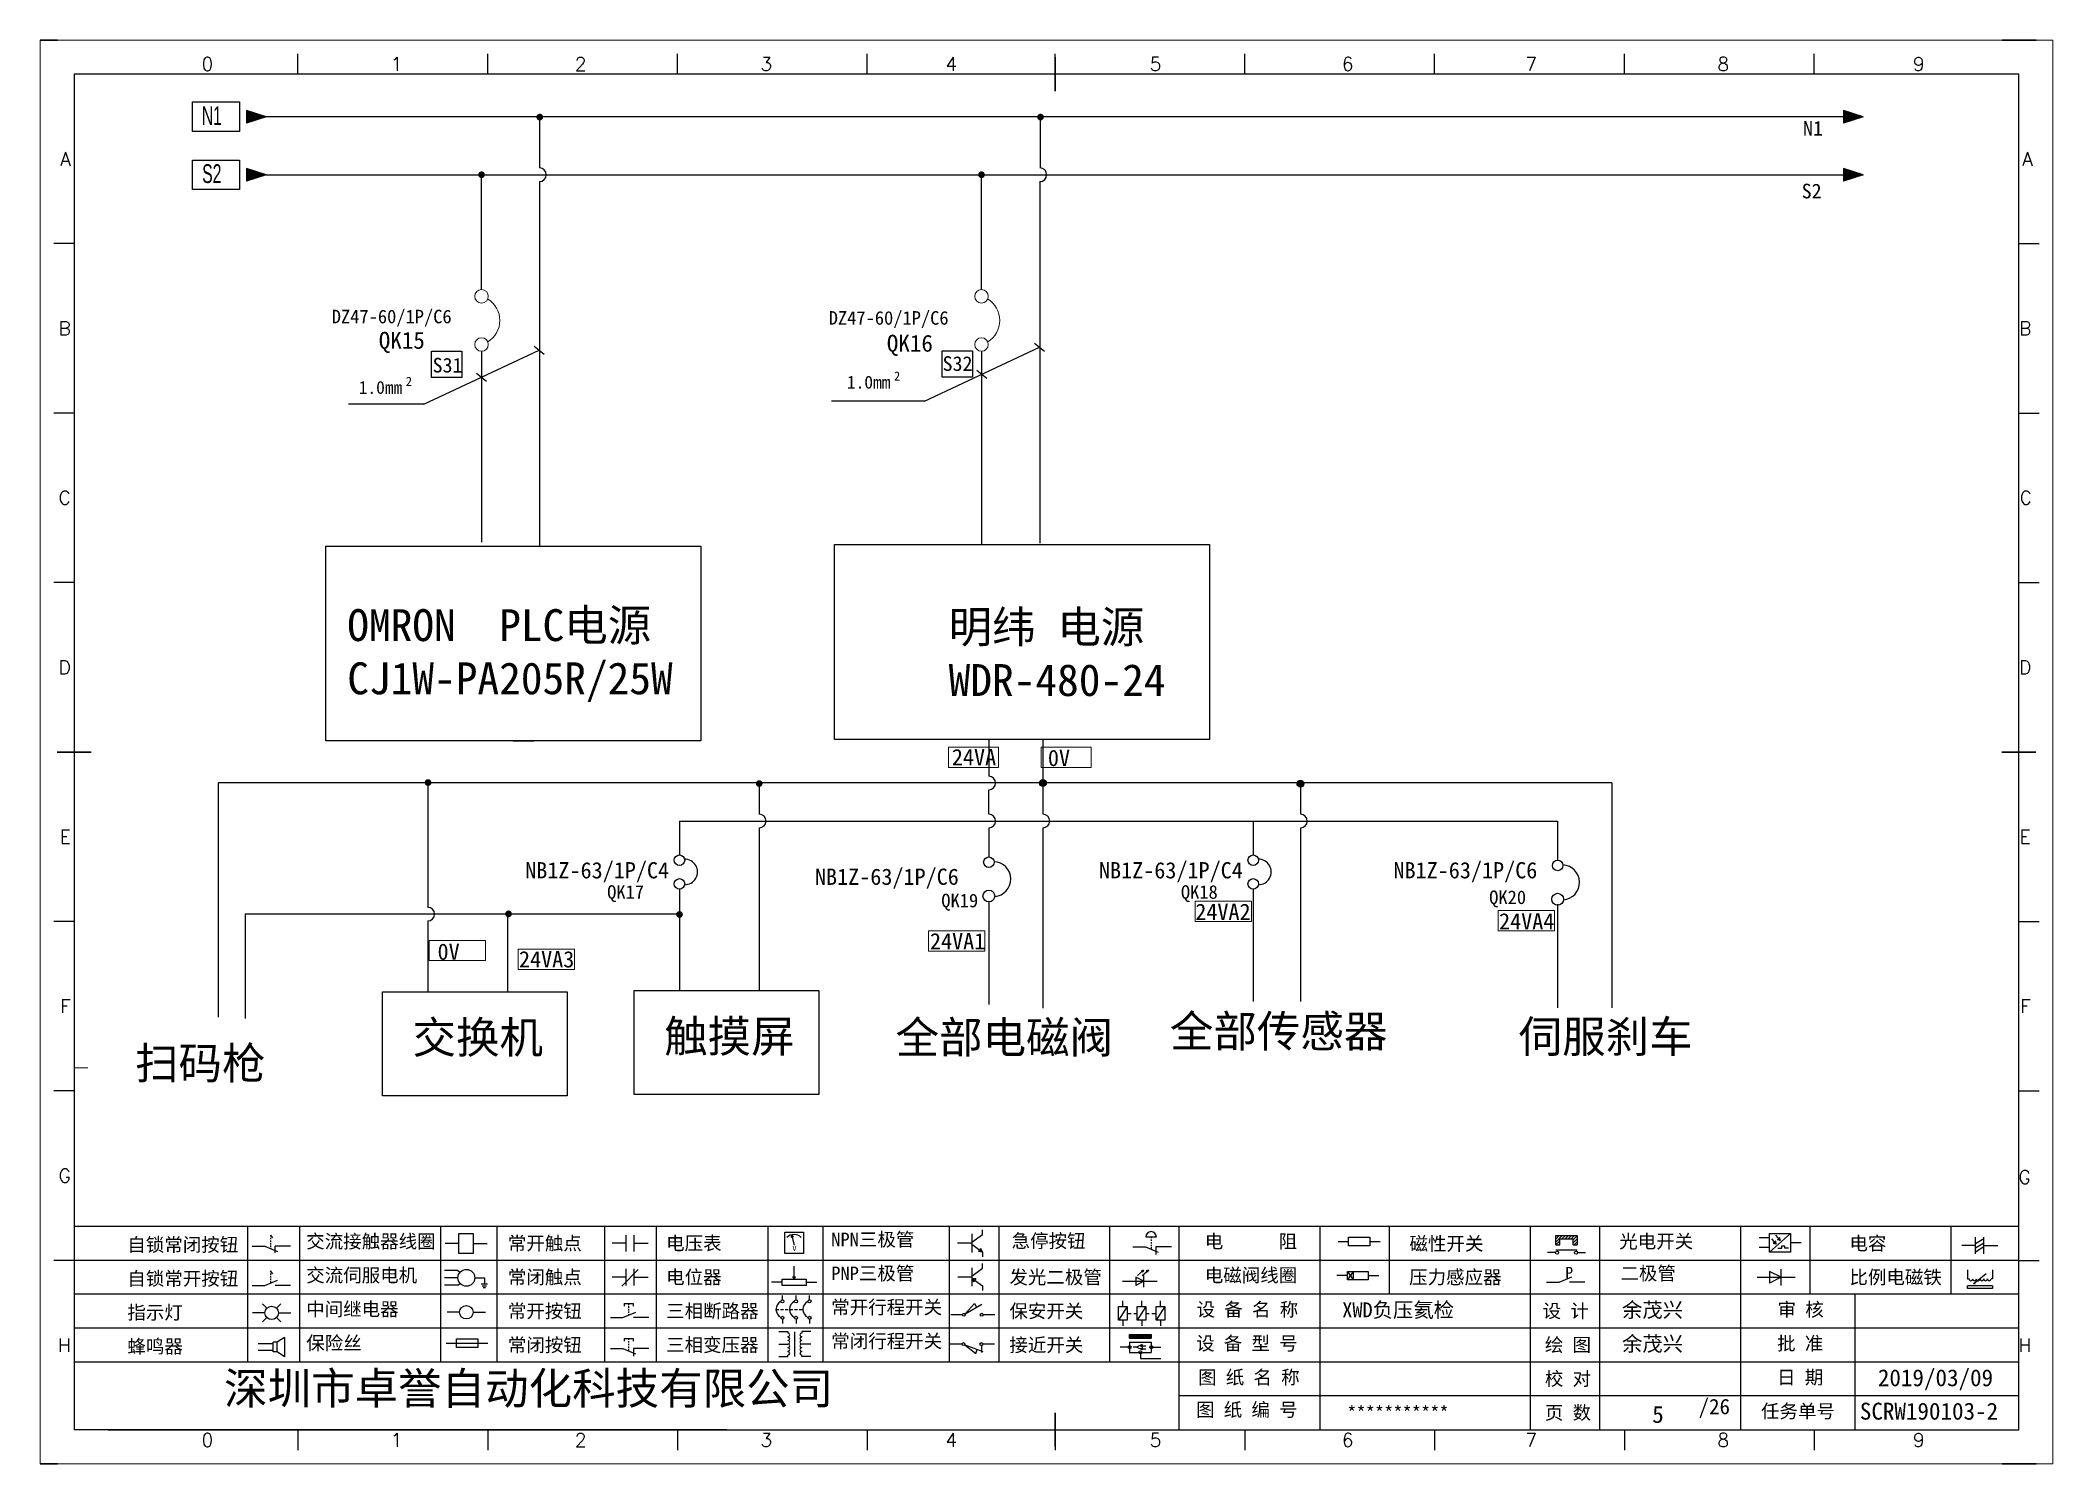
# Model space of a CAD drawing. Header units: millimetres. Extents: x -300 to 4617, y -106 to 3179.
# Drawn here: x 1580.4 to 1877.4, y 1904.7 to 2114.7 of the extents above; entities that cross this region are included whole.
import ezdxf
from ezdxf.enums import TextEntityAlignment as Align

# ---------------------------------------------------------------- set-up
doc = ezdxf.new("R2010")
doc.units = ezdxf.units.MM
for name, color, linetype in [('AE_BOR', 1, 'Continuous'), ('MISC', 2, 'Continuous'), ('主图', 7, 'Continuous')]:
    doc.layers.add(name, color=color, linetype=linetype)
doc.styles.get("Standard").update_dxf_attribs({"font": ''})
doc.styles.add('WD', font='romans.shx', dxfattribs={"width": 0.8, "bigfont": 'gbcbig.shx'})
doc.styles.add('样式 0', font='')
doc.styles.add('样式 8', font='arial.ttf', dxfattribs={"width": 0.6, "height": 2.5})
doc.styles.add('汉字', font='')
doc.styles.get('Standard').set_extended_font_data('SimSun')
doc.styles.get('样式 0').set_extended_font_data('KaiTi_GB2312')
doc.styles.get('汉字').set_extended_font_data('新宋体')

msp = doc.modelspace()

# ---------------------------------------------------------------- texts
at = {"color": 7}
for p in [(1627.364, 2062.513), (1699.41, 2063.292)]:
    msp.add_text('1.0mm', height=1.89, dxfattribs=at).set_placement(p)
at = {"color": 7, "style": '汉字'}
for s, p in [('QK17', (1666.751, 1989.025)), ('QK18', (1751.423, 1989.025)), ('QK19', (1716.064, 1987.767)), ('QK20', (1796.917, 1988.247))]:
    msp.add_text(s, height=2, dxfattribs=at).set_placement(p, align=Align.MIDDLE_CENTER)
at = {"color": 7, "char_height": 2.772, "width": 4.96666, "attachment_point": 1, "style": '样式 8'}
for s, insert in [('N1', (1604.202, 2104.953)), ('S2', (1604.265, 2096.39))]:
    msp.add_mtext(s, dxfattribs=dict(at, insert=insert))
at = {"color": 7, "lineweight": -2}
for s, insert, char_height, width, attachment_point in [('N1', (1840.512, 2102.775), 2.16, 6.57903, 1), ('S2', (1840.315, 2093.515), 2.16, 6.57903, 1), ('S31', (1638.271, 2067.822), 2.16, 6.57903, 1), ('S32', (1713.535, 2068.059), 2.16, 6.57903, 1), ('OMRON  PLC电源\\PCJ1W-PA205R/25W', (1625.677, 2030.747), 4.70644, 53.1264, 1), ('明纬 电源WDR-480-24', (1714.419, 2030.489), 4.70644, 35.88585, 1), ('{\\fSimSun|b1|i0|c134|p2;24VA}', (1714.901, 2010.115), 2.4, 4.65551, 1), ('{\\fSimSun|b1|i0|c134|p2;0V}', (1729.073, 2009.999), 2.4, 4.65551, 1), ('\\pt0;NB1Z-63/1P/C4', (1651.938, 1993.429), 2.4, 80.08641, 1), ('\\pt0;NB1Z-63/1P/C4', (1736.61, 1993.429), 2.4, 80.08641, 1), ('\\pt0;NB1Z-63/1P/C6', (1780.071, 1993.435), 2.4, 80.08641, 1), ('\\pt0;NB1Z-63/1P/C6', (1694.699, 1992.478), 2.4, 80.08641, 1), ('{\\fSimSun|b1|i0|c134|p2;24VA2}', (1750.824, 1987.3), 2.4, 4.65551, 1), ('{\\fSimSun|b1|i0|c134|p2;24VA4}', (1795.65, 1985.897), 2.4, 4.65551, 1), ('{\\fSimSun|b1|i0|c134|p2;0V}', (1638.998, 1981.416), 2.4, 4.65551, 1), ('{\\fSimSun|b1|i0|c134|p2;24VA1}', (1711.665, 1982.961), 2.4, 4.65551, 1), ('{\\fSimSun|b1|i0|c134|p2;24VA3}', (1651.014, 1980.298), 2.4, 4.65551, 1), ('交换机', (1635.308, 1969.92), 4.7064, 20.77742, 1), ('触摸屏', (1672.439, 1970.088), 4.7064, 20.77742, 1), ('全部电磁阀', (1706.594, 1969.93), 4.7064, 32.93073, 1), ('全部传感器', (1747.076, 1970.837), 4.7064, 32.93073, 1), ('伺服刹车', (1798.55, 1970.052), 4.7064, 32.93073, 1), ('扫码枪', (1594.356, 1966.131), 4.7064, 21.50678, 1), ('深圳市卓誉自动化科技有限公司', (1607.503, 1918.148), 4.70644, 96.11383, 1), ('{\\C256;***********}', (1780.727, 1912.176), 2, 31.04816, 5)]:
    msp.add_mtext(s, dxfattribs=dict(at, insert=insert, char_height=char_height, width=width, attachment_point=attachment_point))
at = {"color": 7, "attachment_point": 1}
for s, insert, char_height, width in [('2', (1634.315, 2065.037), 1.35, 2.39904), ('2', (1706.361, 2065.816), 1.35, 2.39904), ('{\\fKaiTi_GB2312|b0|i0|c134|p49;XWD负压氦检}', (1772.513, 1928.475), 2.2, 26.57668), ('余茂兴', (1813.799, 1928.475), 2.2, 15.31746), ('余茂兴', (1813.799, 1923.475), 2.2, 15.31746)]:
    msp.add_mtext(s, dxfattribs=dict(at, insert=insert, char_height=char_height, width=width))
at = {"color": 7, "char_height": 2, "attachment_point": 1, "style": '汉字'}
for s, insert in [('{\\fKaiTi_GB2312|b0|i0|c134|p49;自锁常闭按钮}', (1593.225, 1937.991)), ('{\\fKaiTi_GB2312|b0|i0|c134|p49;交流接触器线圈}', (1619.62, 1938.485)), ('{\\fKaiTi_GB2312|b0|i0|c134|p49;常开触点}', (1649.373, 1938.198)), ('{\\fKaiTi_GB2312|b0|i0|c134|p49;电压表}', (1672.733, 1938.207)), ('{\\fKaiTi_GB2312|b0|i0|c134|p49;NPN三极管}', (1697.099, 1938.769)), ('{\\fKaiTi_GB2312|b0|i0|c134|p49;急停按钮}', (1723.721, 1938.556)), ('{\\fKaiTi_GB2312|b0|i0|c134|p49;电      阻}', (1752.227, 1938.484)), ('{\\fKaiTi_GB2312|b0|i0|c134|p49;磁性开关}', (1782.438, 1938.147)), ('{\\fKaiTi_GB2312|b0|i0|c134|p49;光电开关}', (1813.389, 1938.485)), ('{\\fKaiTi_GB2312|b0|i0|c134|p49;电容}', (1847.364, 1938.197)), ('{\\fKaiTi_GB2312|b0|i0|c134|p49;交流伺服电机}', (1619.62, 1933.485)), ('{\\fKaiTi_GB2312|b0|i0|c134|p49;常闭触点}', (1649.373, 1933.198)), ('{\\fKaiTi_GB2312|b0|i0|c134|p49;电位器}', (1672.733, 1933.207)), ('{\\fKaiTi_GB2312|b0|i0|c134|p49;PNP三极管}', (1697.099, 1933.769)), ('{\\fKaiTi_GB2312|b0|i0|c134|p49;发光二极管}', (1723.388, 1933.197)), ('{\\fKaiTi_GB2312|b0|i0|c134|p49;电磁阀线圈}', (1752.227, 1933.484)), ('{\\fKaiTi_GB2312|b0|i0|c134|p49;压力感应器}', (1782.385, 1933.207)), ('{\\fKaiTi_GB2312|b0|i0|c134|p49;二极管}', (1813.57, 1933.769)), ('{\\fKaiTi_GB2312|b0|i0|c134|p49;比例电磁铁}', (1847.364, 1933.197)), ('{\\fKaiTi_GB2312|b0|i0|c134|p49;自锁常开按钮}', (1593.225, 1932.991)), ('{\\fKaiTi_GB2312|b0|i0|c134|p49;指示灯}', (1593.225, 1927.991)), ('{\\fKaiTi_GB2312|b0|i0|c134|p49;中间继电器}', (1619.62, 1928.485)), ('{\\fKaiTi_GB2312|b0|i0|c134|p49;常开按钮}', (1649.373, 1928.198)), ('{\\fKaiTi_GB2312|b0|i0|c134|p49;三相断路器}', (1672.733, 1928.207)), ('{\\fKaiTi_GB2312|b0|i0|c134|p49;常开行程开关}', (1697.099, 1928.769)), ('{\\fKaiTi_GB2312|b0|i0|c134|p49;保安开关}', (1723.388, 1928.197)), ('{\\fKaiTi_GB2312|b0|i0|c134|p0;设 备 名 称}', (1751.02, 1928.432)), ('{\\fKaiTi_GB2312|b0|i0|c134|p0;设 计}', (1802.087, 1928.216)), ('{\\fKaiTi_GB2312|b0|i0|c134|p0;审 核}', (1836.755, 1928.426)), ('{\\fKaiTi_GB2312|b0|i0|c134|p49;蜂鸣器}', (1593.225, 1922.991)), ('{\\fKaiTi_GB2312|b0|i0|c134|p49;保险丝}', (1619.62, 1923.485)), ('{\\fKaiTi_GB2312|b0|i0|c134|p49;常闭按钮}', (1649.373, 1923.198)), ('{\\fKaiTi_GB2312|b0|i0|c134|p49;三相变压器}', (1672.733, 1923.207)), ('{\\fKaiTi_GB2312|b0|i0|c134|p49;常闭行程开关}', (1697.099, 1923.769)), ('{\\fKaiTi_GB2312|b0|i0|c134|p49;接近开关}', (1723.388, 1923.197)), ('{\\fKaiTi_GB2312|b0|i0|c134|p0;设 备 型 号}', (1750.946, 1923.432)), ('{\\fKaiTi_GB2312|b0|i0|c134|p0;绘 图}', (1802.416, 1923.216)), ('{\\fKaiTi_GB2312|b0|i0|c134|p0;批 准}', (1836.685, 1923.426)), ('{\\fKaiTi_GB2312|b0|i0|c134|p0;图 纸 名 称}', (1751.23, 1918.432)), ('{\\fKaiTi_GB2312|b0|i0|c134|p0;日 期}', (1836.685, 1918.426)), ('{\\fKaiTi_GB2312|b0|i0|c134|p0;校 对}', (1802.416, 1918.216)), ('{\\fKaiTi_GB2312|b0|i0|c134|p0;图 纸 编 号}', (1750.931, 1913.649)), ('{\\fKaiTi_GB2312|b0|i0|c134|p0;页 数}', (1802.416, 1913.216)), ('{\\fKaiTi_GB2312|b0|i0|c134|p0;任务单号}', (1834.309, 1913.426))]:
    msp.add_mtext(s, dxfattribs=dict(at, insert=insert))
at = {"char_height": 2.5, "attachment_point": 1}
for s, width, insert in [('2019/03/09', 15.27785, (1851.557, 1918.609)), ('5', 4.1409, (1818.255, 1913.206)), ('SCRW190103-2', 17.94616, (1848.896, 1913.681))]:
    msp.add_mtext_dynamic_manual_height_columns(s, width=width, gutter_width=12.5, heights=[0], dxfattribs=dict(at, insert=insert))
at = {"color": 7, "linetype": 'ByBlock', "lineweight": -2, "insert": (1823.746, 1912.837), "char_height": 4.26888, "width": 20.81025, "attachment_point": 5}
msp.add_mtext('  {\\H0.53119x; /26}', dxfattribs=at)
at = {"layer": 'AE_BOR', "color": 7, "style": 'WD'}
for s, p in [('0', (1605.036, 2110.176)), ('1', (1632.962, 2110.176)), ('2', (1660.111, 2110.176)), ('3', (1687.511, 2110.176)), ('4', (1714.812, 2110.176)), ('5', (1744.961, 2110.176)), ('6', (1773.306, 2110.176)), ('7', (1800.404, 2110.176)), ('8', (1828.734, 2110.176)), ('9', (1857.598, 2110.176)), ('0', (1605.036, 1907.176)), ('1', (1632.962, 1907.176)), ('2', (1660.111, 1907.176)), ('3', (1687.511, 1907.176)), ('4', (1714.812, 1907.176)), ('5', (1744.961, 1907.176)), ('6', (1773.306, 1907.176)), ('7', (1800.404, 1907.176)), ('8', (1828.734, 1907.176)), ('9', (1857.598, 1907.176))]:
    msp.add_text(s, height=2, dxfattribs=at).set_placement(p, align=Align.CENTER)
for s, p in [('A', (1584.869, 2097.176)), ('A', (1874.393, 2097.176)), ('B', (1584.869, 2072.176)), ('B', (1874.203, 2072.176)), ('C', (1584.869, 2047.176)), ('C', (1874.298, 2047.176)), ('D', (1584.869, 2022.176)), ('D', (1874.203, 2022.176)), ('E', (1584.869, 1997.176)), ('E', (1874.108, 1997.176)), ('F', (1584.869, 1972.176)), ('F', (1874.108, 1972.176)), ('F', (1874.108, 1972.176)), ('G', (1584.869, 1947.176)), ('G', (1874.108, 1946.957)), ('H', (1584.869, 1922.176)), ('H', (1874.203, 1922.176))]:
    msp.add_text(s, height=2, dxfattribs=at).set_placement(p, align=Align.MIDDLE_RIGHT)
at = {"layer": 'MISC', "color": 7, "width": 5.01683, "attachment_point": 1, "style": '样式 0'}
for s, insert, char_height in [('{\\fSimSun|b0|i0|c134|p2;DZ47-60/1P/C6}', (1623.39, 2074.92), 2), ('{\\fSimSun|b0|i0|c134|p2;DZ47-60/1P/C6}', (1696.729, 2074.718), 2), ('{\\fSimSun|b0|i0|c134|p2;QK15}', (1630.322, 2071.661), 2.5), ('{\\fSimSun|b0|i0|c134|p2;QK16}', (1705.299, 2071.231), 2.5)]:
    msp.add_mtext(s, dxfattribs=dict(at, insert=insert, char_height=char_height))

# ---------------------------------------------------------------- blocks, each defined once
blk = doc.blocks.new('磁性开关')
at = {"linetype": 'ByBlock'}
h = blk.add_hatch(dxfattribs=at)
h.set_pattern_fill('ANSI31', color=256, scale=0.1, style=0)
h.paths.add_polyline_path([(-1910.88, -776.69), (-1910.88, -775.29), (-1907.69, -775.29), (-1907.69, -776.69), (-1908.31, -776.69), (-1908.31, -775.79), (-1910.25, -775.79), (-1910.25, -776.69)])
for p, q in [((-1910.91, -777.81), (-1912.09, -777.81)), ((-1910.88, -776.69), (-1910.88, -775.29)), ((-1910.88, -775.29), (-1907.69, -775.29)), ((-1910.88, -776.69), (-1910.25, -776.69)), ((-1910.88, -777.39), (-1907.69, -777.39)), ((-1910.25, -776.69), (-1910.25, -775.79)), ((-1910.25, -775.79), (-1908.31, -775.79)), ((-1908.31, -776.69), (-1908.31, -775.79)), ((-1908.31, -776.69), (-1907.69, -776.69)), ((-1907.69, -775.29), (-1907.69, -776.69)), ((-1907.66, -777.81), (-1906.48, -777.81))]:
    blk.add_line(p, q, dxfattribs=at)
for centre in [(-1910.68, -777.81), (-1907.88, -777.81)]:
    blk.add_circle(centre, 0.225, dxfattribs=at)
blk = doc.blocks.new('*U4')
at = {"linetype": 'ByBlock'}
for p, q in [((-1909.23, -780.45), (-1909.23, -780.67)), ((-1909.23, -780.45), (-1908.92, -780.84)), ((-1909.23, -780.84), (-1909.23, -781.05)), ((-1911.92, -782.07), (-1910.06, -782.07)), ((-1910.06, -782.07), (-1908.18, -782.88)), ((-1909.23, -781.23), (-1909.23, -781.44)), ((-1909.23, -781.61), (-1909.23, -781.83)), ((-1909.23, -782), (-1909.23, -782.21)), ((-1909.23, -782.38), (-1909.23, -782.43)), ((-1908.52, -783.07), (-1908.52, -782.07)), ((-1906.25, -782.07), (-1908.52, -782.07))]:
    blk.add_line(p, q, dxfattribs=at)
blk = doc.blocks.new('*U6')
at = {"linetype": 'ByBlock'}
for p, q in [((-1911.92, -792.89), (-1910.06, -792.89)), ((-1910.06, -792.89), (-1908.18, -792.08)), ((-1908.88, -791.17), (-1909.23, -790.71)), ((-1909.23, -790.71), (-1909.23, -790.92)), ((-1909.23, -791.09), (-1909.23, -791.31)), ((-1909.23, -791.48), (-1909.23, -791.69)), ((-1909.23, -791.86), (-1909.23, -792.08)), ((-1909.23, -792.25), (-1909.23, -792.47)), ((-1906.25, -792.89), (-1908.52, -792.89))]:
    blk.add_line(p, q, dxfattribs=at)
blk = doc.blocks.new('蜂鸣器')
at = {"linetype": 'ByBlock'}
for p, q in [((-1907.17, -795.53), (-1908.25, -796.26)), ((-1907.17, -795.53), (-1907.17, -798.41)), ((-1908.8, -796.48), (-1911.01, -796.48)), ((-1908.8, -797.46), (-1911.01, -797.46)), ((-1908.25, -796.26), (-1908.8, -796.26)), ((-1908.8, -797.68), (-1908.8, -796.26)), ((-1908.25, -797.68), (-1908.8, -797.68)), ((-1908.25, -797.68), (-1908.25, -796.26)), ((-1907.17, -798.41), (-1908.25, -797.68))]:
    blk.add_line(p, q, dxfattribs=at)
blk = doc.blocks.new('指示灯')
at = {"linetype": 'ByBlock'}
for p, q in [((-1854.25, -776.92), (-1856.06, -776.92)), ((-1854.62, -775.59), (-1853.97, -776.23)), ((-1854.62, -778.25), (-1853.97, -777.61)), ((-1851.9, -775.59), (-1852.54, -776.23)), ((-1851.9, -778.25), (-1852.54, -777.61)), ((-1852.26, -776.92), (-1850.45, -776.92))]:
    blk.add_line(p, q, dxfattribs=at)
blk.add_circle((-1853.26, -776.92), 0.992, dxfattribs=at)
blk = doc.blocks.new('光电开关')
at = {"linetype": 'ByBlock'}
h = blk.add_hatch(dxfattribs=at)
h.set_pattern_fill('ANSI31', color=256, scale=0.01, style=0)
h.set_pattern_definition([(45, (0.172267, 0), (-0.0224506403, 0.0224506403), [])])
h.paths.add_polyline_path([(-1882.44, -776.34), (-1882.5, -775.91), (-1882.68, -776.07)])
h.paths.add_polyline_path([(-1882.86, -776.23), (-1882.44, -776.34), (-1882.68, -776.07)])
h.paths.add_polyline_path([(-1883.05, -776.88), (-1883.11, -776.45), (-1883.29, -776.61)])
h.paths.add_polyline_path([(-1883.47, -776.77), (-1883.05, -776.88), (-1883.29, -776.61)])
for p, q in [((-1884.01, -775.96), (-1885.56, -775.96)), ((-1884.01, -777.39), (-1885.56, -777.39)), ((-1880.91, -775.3), (-1884.01, -778.05)), ((-1883.75, -776.09), (-1883.05, -776.88)), ((-1883.11, -776.45), (-1883.47, -776.77)), ((-1883.05, -776.88), (-1883.47, -776.77)), ((-1883.14, -775.55), (-1882.44, -776.34)), ((-1883.05, -776.88), (-1883.11, -776.45)), ((-1882.5, -775.91), (-1882.86, -776.23)), ((-1882.44, -776.34), (-1882.86, -776.23)), ((-1882.78, -777.47), (-1882.23, -777.47)), ((-1882.44, -776.34), (-1882.5, -775.91)), ((-1882.23, -777.47), (-1882.23, -777.14)), ((-1882.23, -777.14), (-1881.78, -777.14)), ((-1881.78, -777.47), (-1881.78, -777.14)), ((-1881.23, -777.47), (-1881.78, -777.47)), ((-1879.37, -776.67), (-1880.91, -776.67))]:
    blk.add_line(p, q, dxfattribs=at)
blk.add_lwpolyline([(-1884.01, -775.3), (-1880.91, -775.3), (-1880.91, -778.05), (-1884.01, -778.05)], close=True, dxfattribs=at)
blk = doc.blocks.new('交流接触器线圈')
at = {"linetype": 'ByBlock'}
for p, q in [((-1880.82, -781.77), (-1882.87, -781.77)), ((-1878.72, -781.77), (-1876.67, -781.77))]:
    blk.add_line(p, q, dxfattribs=at)
blk.add_lwpolyline([(-1880.82, -780.28), (-1878.72, -780.28), (-1878.72, -783.26), (-1880.82, -783.26)], close=True, dxfattribs=at)
blk = doc.blocks.new('交流伺服电机')
at = {"linetype": 'ByBlock'}
for p, q in [((-1880.97, -785.75), (-1882.94, -785.75)), ((-1880.97, -786.85), (-1882.94, -786.85)), ((-1880.97, -785.75), (-1880.65, -786.03)), ((-1878.49, -786.85), (-1877.07, -786.85)), ((-1877.07, -786.85), (-1877.07, -787.72)), ((-1880.97, -787.94), (-1882.94, -787.94)), ((-1880.97, -787.94), (-1880.65, -787.67)), ((-1877.54, -787.72), (-1876.59, -787.72)), ((-1877.38, -788.01), (-1876.75, -788.01)), ((-1877.23, -788.29), (-1876.9, -788.29))]:
    blk.add_line(p, q, dxfattribs=at)
blk.add_circle((-1879.73, -786.85), 1.24, dxfattribs=at)
blk = doc.blocks.new('中间继电器')
at = {"linetype": 'ByBlock'}
for p, q in [((-1880.72, -791.92), (-1882.54, -791.92)), ((-1878.74, -791.92), (-1876.92, -791.92))]:
    blk.add_line(p, q, dxfattribs=at)
blk.add_circle((-1879.73, -791.92), 0.992, dxfattribs=at)
blk = doc.blocks.new('保险丝')
at = {"linetype": 'ByBlock'}
blk.add_line((-1882.72, -796.49), (-1876.55, -796.49), dxfattribs=at)
blk.add_lwpolyline([(-1881.2, -795.86), (-1878.06, -795.86), (-1878.06, -797.12), (-1881.2, -797.12)], close=True, dxfattribs=at)
blk = doc.blocks.new('常开按钮')
at = {"linetype": 'ByBlock'}
for p, q in [((-1910.06, -787.73), (-1908.18, -786.93)), ((-1909.9, -785.68), (-1908.56, -785.68)), ((-1909.9, -785.68), (-1909.9, -786.07)), ((-1909.23, -785.68), (-1909.23, -785.89)), ((-1909.23, -786.06), (-1909.23, -786.28)), ((-1909.23, -786.45), (-1909.23, -786.67)), ((-1909.23, -786.84), (-1909.23, -787.05)), ((-1908.56, -785.68), (-1908.56, -786.07)), ((-1911.92, -787.73), (-1910.06, -787.73)), ((-1909.23, -787.22), (-1909.23, -787.38)), ((-1906.25, -787.73), (-1908.52, -787.73))]:
    blk.add_line(p, q, dxfattribs=at)
blk = doc.blocks.new('常开触点')
at = {"linetype": 'ByBlock'}
for p, q in [((-1853.82, -782.99), (-1853.82, -780.56)), ((-1852.6, -782.99), (-1852.6, -780.56)), ((-1853.82, -781.77), (-1855.88, -781.77)), ((-1852.6, -781.77), (-1850.55, -781.77))]:
    blk.add_line(p, q, dxfattribs=at)
blk = doc.blocks.new('常闭触点')
at = {"linetype": 'ByBlock'}
for p, q in [((-1853.82, -786.77), (-1855.88, -786.77)), ((-1852.01, -785.66), (-1854.43, -788.1)), ((-1853.82, -787.99), (-1853.82, -785.56)), ((-1852.6, -787.99), (-1852.6, -785.56)), ((-1852.6, -786.77), (-1850.55, -786.77))]:
    blk.add_line(p, q, dxfattribs=at)
blk = doc.blocks.new('常闭按钮')
at = {"linetype": 'ByBlock'}
for p, q in [((-1856.13, -792.28), (-1854.28, -792.28)), ((-1854.28, -792.28), (-1852.4, -793.09)), ((-1854.11, -790.83), (-1852.77, -790.83)), ((-1854.11, -790.83), (-1854.11, -791.22)), ((-1853.44, -790.83), (-1853.44, -791.04)), ((-1853.44, -791.21), (-1853.44, -791.43)), ((-1853.44, -791.6), (-1853.44, -791.82)), ((-1853.44, -791.99), (-1853.44, -792.2)), ((-1853.44, -792.37), (-1853.44, -792.53)), ((-1852.77, -790.83), (-1852.77, -791.22)), ((-1850.47, -792.28), (-1852.73, -792.28)), ((-1852.73, -792.28), (-1852.73, -793.43))]:
    blk.add_line(p, q, dxfattribs=at)
blk = doc.blocks.new('电磁阀线圈')
at = {"linetype": 'ByBlock'}
for p, q in [((-1854.61, -795.92), (-1853.75, -797.16)), ((-1853.75, -795.92), (-1854.61, -797.16)), ((-1853.75, -795.92), (-1853.75, -797.16)), ((-1854.61, -796.54), (-1856.17, -796.54)), ((-1851.53, -796.54), (-1849.97, -796.54))]:
    blk.add_line(p, q, dxfattribs=at)
blk.add_lwpolyline([(-1854.61, -795.92), (-1851.53, -795.92), (-1851.53, -797.16), (-1854.61, -797.16)], close=True, dxfattribs=at)
blk = doc.blocks.new('电压表')
at = {"linetype": 'ByBlock'}
for p, q in [((-1814.84, -780.75), (-1814.91, -781.13)), ((-1814.6, -781.05), (-1814.91, -781.13)), ((-1814.84, -780.75), (-1814.46, -782.26)), ((-1814.84, -780.75), (-1814.6, -781.05))]:
    blk.add_line(p, q, dxfattribs=at)
blk.add_lwpolyline([(-1815.84, -780.34), (-1813.07, -780.34), (-1813.07, -783.49), (-1815.84, -783.49)], close=True, dxfattribs=at)
blk.add_arc((-1814.46, -782.26), 1.56, 46.8313, 133.1687, dxfattribs=at)
at = {"linetype": 'ByBlock', "insert": (-1814.7, -782.39), "char_height": 0.75, "width": 0.6768, "attachment_point": 1}
blk.add_mtext('V', dxfattribs=at)
blk = doc.blocks.new('电位器')
at = {"linetype": 'ByBlock'}
for p, q in [((-1814.45, -787.3), (-1814.62, -786.96)), ((-1814.62, -786.96), (-1814.27, -786.96)), ((-1814.45, -787.3), (-1814.45, -785.39)), ((-1814.45, -787.3), (-1814.27, -786.96)), ((-1816.21, -787.75), (-1817.79, -787.75)), ((-1812.68, -787.75), (-1811.1, -787.75))]:
    blk.add_line(p, q, dxfattribs=at)
blk.add_lwpolyline([(-1816.21, -787.3), (-1812.68, -787.3), (-1812.68, -788.2), (-1816.21, -788.2)], close=True, dxfattribs=at)
blk = doc.blocks.new('三相断路器')
at = {"linetype": 'ByBlock'}
for p, q in [((-1816.17, -790.33), (-1816.17, -789.7)), ((-1814.17, -790.33), (-1814.17, -789.7)), ((-1812.18, -790.33), (-1812.18, -789.7)), ((-1817.14, -791.74), (-1816.72, -791.74)), ((-1816.45, -791.74), (-1816.03, -791.74)), ((-1815.76, -791.74), (-1815.34, -791.74)), ((-1815.07, -791.74), (-1814.65, -791.74)), ((-1814.38, -791.74), (-1813.96, -791.74)), ((-1813.69, -791.74), (-1813.27, -791.74)), ((-1816.17, -793.19), (-1816.17, -793.83)), ((-1814.17, -793.19), (-1814.17, -793.83)), ((-1812.18, -793.19), (-1812.18, -793.83))]:
    blk.add_line(p, q, dxfattribs=at)
for centre in [(-1816.17, -790.55), (-1816.17, -792.98), (-1814.17, -790.55), (-1814.17, -792.98), (-1812.18, -790.55), (-1812.18, -792.98)]:
    blk.add_circle(centre, 0.219, dxfattribs=at)
for centre in [(-1815.81, -791.74), (-1813.82, -791.74), (-1811.83, -791.74)]:
    blk.add_arc(centre, 1.32, 115.5791, 244.4209, dxfattribs=at)
blk = doc.blocks.new('三相变压器')
at = {"linetype": 'ByBlock'}
for p, q in [((-1816.69, -795.03), (-1815.37, -795.03)), ((-1815.37, -795.03), (-1815.37, -795.24)), ((-1814.34, -798.7), (-1814.34, -795.04)), ((-1812, -795.03), (-1813.32, -795.03)), ((-1813.32, -795.03), (-1813.32, -795.24)), ((-1816.69, -796.87), (-1815.37, -796.87)), ((-1816.69, -798.71), (-1815.37, -798.71)), ((-1815.37, -798.71), (-1815.37, -798.5)), ((-1812, -796.87), (-1813.32, -796.87)), ((-1813.32, -798.71), (-1813.32, -798.5)), ((-1812, -798.71), (-1813.32, -798.71))]:
    blk.add_line(p, q, dxfattribs=at)
for centre, start, end in [((-1815.37, -795.51), 270, 90), ((-1815.37, -796.06), 270, 90), ((-1813.32, -795.51), 90, 270), ((-1813.32, -796.06), 90, 270), ((-1815.37, -796.6), 270, 90), ((-1815.37, -797.14), 270, 90), ((-1815.37, -797.68), 270, 90), ((-1815.37, -798.23), 270, 90), ((-1813.32, -796.6), 90, 270), ((-1813.32, -797.14), 90, 270), ((-1813.32, -797.68), 90, 270), ((-1813.32, -798.23), 90, 270)]:
    blk.add_arc(centre, 0.271, start, end, dxfattribs=at)
blk = doc.blocks.new('压力感应器')
at = {"linetype": 'ByBlock'}
for p, q in [((-1817.44, -777.73), (-1815.59, -777.73)), ((-1815.59, -777.73), (-1813.71, -776.93)), ((-1811.78, -777.73), (-1814.05, -777.73))]:
    blk.add_line(p, q, dxfattribs=at)
at = {"linetype": 'ByBlock', "insert": (-1814.65, -775.48), "char_height": 1.68, "width": 1.2242, "attachment_point": 1}
blk.add_mtext('{\\fNSimSun|b0|i0|c134|p49;P}', dxfattribs=at)
blk = doc.blocks.new('二极管')
at = {"linetype": 'ByBlock'}
for p, q in [((-1787.52, -776.77), (-1781.92, -776.77)), ((-1783.97, -776.77), (-1785.69, -775.9)), ((-1785.69, -775.9), (-1785.69, -777.65)), ((-1783.97, -776.77), (-1785.69, -777.65)), ((-1783.97, -777.99), (-1783.97, -775.56))]:
    blk.add_line(p, q, dxfattribs=at)
blk = doc.blocks.new('NPN三极管')
at = {"linetype": 'ByBlock'}
for p, q in [((-1785.73, -780.61), (-1785.73, -783.32)), ((-1785.73, -781.82), (-1784.15, -780.66)), ((-1784.15, -780.66), (-1784.15, -779.98)), ((-1785.73, -781.97), (-1787.81, -781.97)), ((-1785.73, -782.11), (-1784.15, -783.27)), ((-1784.41, -782.73), (-1784.74, -783.18)), ((-1784.15, -783.27), (-1784.74, -783.18)), ((-1784.15, -783.27), (-1784.41, -782.73)), ((-1784.15, -783.27), (-1784.15, -783.96))]:
    blk.add_line(p, q, dxfattribs=at)
blk = doc.blocks.new('PNP三极管')
at = {"linetype": 'ByBlock'}
for p, q in [((-1784.9, -786.74), (-1786.98, -786.74)), ((-1784.9, -785.38), (-1784.9, -788.09)), ((-1784.9, -786.59), (-1783.32, -785.43)), ((-1784.9, -786.88), (-1783.32, -788.04)), ((-1784.9, -786.88), (-1784.31, -786.97)), ((-1784.9, -786.88), (-1784.64, -787.42)), ((-1784.31, -786.97), (-1784.64, -787.42)), ((-1783.32, -785.43), (-1783.32, -784.75)), ((-1783.32, -788.04), (-1783.32, -788.73))]:
    blk.add_line(p, q, dxfattribs=at)
blk = doc.blocks.new('常开行程开关')
at = {"linetype": 'ByBlock'}
for p, q in [((-1786.29, -792.3), (-1788.01, -792.3)), ((-1785.89, -792.17), (-1784.52, -790.62)), ((-1785.89, -792.17), (-1783.43, -790.72)), ((-1784.52, -790.62), (-1784.19, -791.17)), ((-1781.48, -792.3), (-1783.21, -792.3))]:
    blk.add_line(p, q, dxfattribs=at)
for centre in [(-1786.07, -792.3), (-1783.42, -792.3)]:
    blk.add_circle(centre, 0.219, dxfattribs=at)
blk = doc.blocks.new('常闭行程开关')
at = {"linetype": 'ByBlock'}
for p, q in [((-1786.34, -796.62), (-1788.07, -796.62)), ((-1785.93, -796.72), (-1783.25, -797.7)), ((-1785.93, -796.72), (-1784.3, -798)), ((-1784.3, -798), (-1784.08, -797.4)), ((-1783.48, -796.84), (-1783.48, -797.85)), ((-1781.54, -796.62), (-1783.26, -796.62))]:
    blk.add_line(p, q, dxfattribs=at)
for centre in [(-1786.12, -796.62), (-1783.48, -796.62)]:
    blk.add_circle(centre, 0.219, dxfattribs=at)
blk = doc.blocks.new('电容')
at = {"linetype": 'ByBlock'}
for p, q in [((-1756.08, -782.99), (-1756.08, -780.56)), ((-1754.86, -780.79), (-1756.08, -781.55)), ((-1754.86, -782.99), (-1754.86, -780.56)), ((-1756.08, -781.77), (-1758.13, -781.77)), ((-1754.86, -781.44), (-1756.08, -782.2)), ((-1754.86, -781.99), (-1756.08, -782.75)), ((-1754.86, -781.77), (-1752.81, -781.77))]:
    blk.add_line(p, q, dxfattribs=at)
blk = doc.blocks.new('发光二极管')
at = {"linetype": 'ByBlock'}
for p, q in [((-1758.01, -786.77), (-1752.89, -786.77)), ((-1754.84, -786.77), (-1756.04, -786.16)), ((-1756.04, -786.16), (-1756.04, -787.39)), ((-1754.84, -786.77), (-1756.04, -787.39)), ((-1755.78, -785.92), (-1754.89, -785.14)), ((-1754.89, -785.14), (-1755.2, -785.22)), ((-1755.2, -785.22), (-1755.01, -785.43)), ((-1755.08, -785.92), (-1754.18, -785.14)), ((-1754.89, -785.14), (-1755.01, -785.43)), ((-1754.84, -787.63), (-1754.84, -785.92)), ((-1754.18, -785.14), (-1754.49, -785.22)), ((-1754.49, -785.22), (-1754.31, -785.43)), ((-1754.18, -785.14), (-1754.31, -785.43))]:
    blk.add_line(p, q, dxfattribs=at)
blk = doc.blocks.new('比例电磁阀')
at = {"linetype": 'ByBlock'}
for p, q in [((-1757.26, -775.38), (-1757.26, -776.71)), ((-1757.26, -776.71), (-1757.05, -776.71)), ((-1753.6, -777.73), (-1757.25, -777.73)), ((-1757.25, -778.13), (-1757.25, -777.73)), ((-1753.6, -778.13), (-1757.25, -778.13)), ((-1754.5, -775.98), (-1756.35, -777.44)), ((-1756.35, -777.44), (-1756.25, -777.25)), ((-1756.35, -777.44), (-1756.15, -777.38)), ((-1756.15, -777.38), (-1756.25, -777.25)), ((-1753.58, -776.71), (-1753.8, -776.71)), ((-1753.6, -777.73), (-1753.6, -778.13)), ((-1753.58, -775.38), (-1753.58, -776.71))]:
    blk.add_line(p, q, dxfattribs=at)
for centre in [(-1756.78, -776.71), (-1756.24, -776.71), (-1755.7, -776.71), (-1755.15, -776.71), (-1754.61, -776.71), (-1754.07, -776.71)]:
    blk.add_arc(centre, 0.271, 180, 0, dxfattribs=at)
blk = doc.blocks.new('保安开关')
at = {"linetype": 'ByBlock'}
for p, q in [((-1757.96, -790.79), (-1757.96, -789.97)), ((-1755.17, -790.79), (-1755.17, -789.97)), ((-1752.39, -790.79), (-1752.39, -789.97)), ((-1757.33, -790.79), (-1758.6, -792.81)), ((-1757.96, -792.81), (-1757.96, -793.62)), ((-1757.33, -791.8), (-1756.72, -791.8)), ((-1756.35, -791.8), (-1755.89, -791.8)), ((-1754.54, -790.79), (-1755.81, -792.81)), ((-1755.17, -792.81), (-1755.17, -793.62)), ((-1754.52, -791.8), (-1754.06, -791.8)), ((-1753.69, -791.8), (-1753.08, -791.8)), ((-1751.75, -790.79), (-1753.02, -792.81)), ((-1752.39, -792.81), (-1752.39, -793.62))]:
    blk.add_line(p, q, dxfattribs=at)
for points in [[(-1758.6, -790.79), (-1757.33, -790.79), (-1757.33, -792.81), (-1758.6, -792.81)], [(-1755.81, -790.79), (-1754.54, -790.79), (-1754.54, -792.81), (-1755.81, -792.81)], [(-1753.02, -790.79), (-1751.75, -790.79), (-1751.75, -792.81), (-1753.02, -792.81)]]:
    blk.add_lwpolyline(points, close=True, dxfattribs=at)
blk = doc.blocks.new('接近开关')
at = {"linetype": 'ByBlock'}
h = blk.add_hatch(dxfattribs=at)
h.set_pattern_fill('ANSI31', color=256, scale=0.01, style=0)
h.set_pattern_definition([(45, (-89.131516, -30.795668), (-0.0224506403, 0.0224506403), [])])
h.paths.add_polyline_path([(-1516.96, -1123.35), (-1516.96, -1122.85), (-1513.76, -1122.85), (-1513.76, -1123.35)])
for p, q in [((-1517.18, -1124.71), (-1518.36, -1124.71)), ((-1516.96, -1123.35), (-1516.96, -1122.85)), ((-1516.96, -1122.85), (-1513.76, -1122.85)), ((-1516.96, -1123.35), (-1513.76, -1123.35)), ((-1516.96, -1123.95), (-1513.76, -1123.95)), ((-1516.96, -1123.95), (-1516.96, -1125.47)), ((-1516.96, -1125.47), (-1513.76, -1125.47)), ((-1515.91, -1124.71), (-1516.45, -1124.71)), ((-1515.11, -1124.31), (-1515.91, -1124.71)), ((-1515.11, -1125.11), (-1515.91, -1124.71)), ((-1515.33, -1124.53), (-1515.17, -1124.53)), ((-1515.33, -1124.88), (-1515.17, -1124.88)), ((-1515.25, -1124.45), (-1515.25, -1124.61)), ((-1515.11, -1124.31), (-1515.11, -1125.11)), ((-1515.11, -1124.48), (-1514.58, -1124.48)), ((-1515.11, -1124.94), (-1514.58, -1124.94)), ((-1513.76, -1122.85), (-1513.76, -1123.35)), ((-1513.76, -1123.95), (-1513.76, -1125.47)), ((-1513.54, -1124.71), (-1512.36, -1124.71)), ((-1515.36, -1125.69), (-1515.36, -1126.36)), ((-1515.36, -1126.36), (-1512.36, -1126.36))]:
    blk.add_line(p, q, dxfattribs=at)
for centre in [(-1516.96, -1124.71), (-1515.36, -1125.47), (-1513.76, -1124.71)]:
    blk.add_circle(centre, 0.225, dxfattribs=at)
blk = doc.blocks.new('电阻')
at = {"linetype": 'ByBlock'}
for p, q in [((-3.09, 0), (-1.57, 0)), ((1.57, 0), (3.09, 0))]:
    blk.add_line(p, q, dxfattribs=at)
blk.add_lwpolyline([(-1.57, 0.63), (1.57, 0.63), (1.57, -0.63), (-1.57, -0.63)], close=True, dxfattribs=at)
blk = doc.blocks.new('急停按钮')
at = {"linetype": 'ByBlock'}
for p, q in [((-1.86, 0), (0, 0)), ((0, 0), (1.88, -0.81)), ((0.06, 1.45), (1.61, 1.45)), ((0.83, 1.45), (0.83, 1.24)), ((0.83, 1.07), (0.83, 0.85)), ((0.83, 0.68), (0.83, 0.47)), ((0.83, 0.29), (0.83, 0.08)), ((3.81, 0), (1.54, 0)), ((1.54, 0), (1.54, -1.15)), ((0.83, -0.09), (0.83, -0.24))]:
    blk.add_line(p, q, dxfattribs=at)
blk.add_arc((0.83, 1.45), 0.774, 0, 180)

# ---------------------------------------------------------------- hatches: boundary and pattern name
for points in [[(1613.704, 2103.398), (1610.785, 2104.334), (1610.785, 2102.463)], [(1849.408, 2103.402), (1846.489, 2104.338), (1846.489, 2102.467)], [(1613.704, 2094.833), (1610.785, 2095.768), (1610.785, 2093.897)], [(1849.408, 2094.837), (1846.489, 2095.772), (1846.489, 2093.901)]]:
    msp.add_hatch(color=7).paths.add_polyline_path(points)
at = {"lineweight": -2}
h = msp.add_hatch(color=7, dxfattribs=at)
edge = h.paths.add_edge_path()
edge.add_arc((1654.078, 2103.349), 0.5, 0, 360)
h = msp.add_hatch(color=7, dxfattribs=at)
edge = h.paths.add_edge_path()
edge.add_arc((1727.983, 2103.349), 0.5, 0, 360)
h = msp.add_hatch(color=7, dxfattribs=at)
edge = h.paths.add_edge_path()
edge.add_arc((1645.493, 2094.837), 0.5, 0, 360)
h = msp.add_hatch(color=7, dxfattribs=at)
edge = h.paths.add_edge_path()
edge.add_arc((1719.276, 2094.838), 0.5, 0, 360)
h = msp.add_hatch(color=7, dxfattribs=at)
edge = h.paths.add_edge_path()
edge.add_arc((1637.6, 2005.171), 0.5, 0, 360)
h = msp.add_hatch(color=7, dxfattribs=at)
edge = h.paths.add_edge_path()
edge.add_arc((1686.471, 2005.016), 0.5, 0, 360)
h = msp.add_hatch(color=7, dxfattribs=at)
edge = h.paths.add_edge_path()
edge.add_arc((1728.339, 2005.101), 0.5, 0, 360)
h = msp.add_hatch(color=7, dxfattribs=at)
edge = h.paths.add_edge_path()
edge.add_arc((1766.343, 2004.999), 0.5, 0, 360)
h = msp.add_hatch(color=7, dxfattribs=at)
edge = h.paths.add_edge_path()
edge.add_arc((1649.474, 1985.797), 0.5, 0, 360)
h = msp.add_hatch(color=7, dxfattribs=at)
edge = h.paths.add_edge_path()
edge.add_arc((1674.706, 1985.71), 0.5, 0, 360)

# ---------------------------------------------------------------- linework, layer by layer
at = {"color": 7}
for p, q in [((1872.369, 2109.676), (1585.369, 2109.676)), ((1585.369, 2109.676), (1585.369, 1909.676)), ((1872.369, 1909.676), (1872.369, 2109.676)), ((1613.704, 2103.398), (1610.785, 2104.334)), ((1610.785, 2104.334), (1610.785, 2102.463)), ((1613.704, 2103.398), (1610.785, 2102.463)), ((1634.935, 2103.39), (1613.704, 2103.398)), ((1849.408, 2103.402), (1634.912, 2103.399)), ((1849.408, 2103.402), (1846.489, 2104.338)), ((1846.489, 2104.338), (1846.489, 2102.467)), ((1849.408, 2103.402), (1846.489, 2102.467)), ((1613.704, 2094.833), (1610.785, 2095.768)), ((1610.785, 2095.768), (1610.785, 2093.897)), ((1613.704, 2094.833), (1610.785, 2093.897)), ((1613.704, 2094.833), (1849.408, 2094.837)), ((1719.276, 2077.902), (1719.276, 2094.834)), ((1849.408, 2094.837), (1846.489, 2095.772)), ((1846.489, 2095.772), (1846.489, 2093.901)), ((1849.408, 2094.837), (1846.489, 2093.901)), ((1645.495, 2068.793), (1645.489, 2040.616)), ((1719.276, 2068.793), (1719.276, 2040.295)), ((1812.282, 2005.111), (1606.647, 2005.111)), ((1720.359, 2000.485), (1720.359, 2004.101)), ((1590.399, 1909.676), (1869.899, 1909.676)), ((1711.166, 1909.676), (1771.116, 1909.676)), ((1771.116, 1909.676), (1839.902, 1909.676))]:
    msp.add_line(p, q, dxfattribs=at)
at = {"color": 7, "lineweight": -2}
for p, q in [((1654.035, 2103.399), (1654.035, 2095.833)), ((1727.94, 2103.399), (1727.94, 2095.833)), ((1645.493, 2077.902), (1645.493, 2094.833)), ((1654.035, 2093.833), (1654.035, 2040.116)), ((1727.889, 2093.835), (1727.889, 2040.494)), ((1650.177, 2011.303), (1644.803, 2011.303)), ((1650.177, 2011.303), (1653.235, 2011.303)), ((1725.258, 2011.535), (1717.278, 2011.535)), ((1720.359, 2011.535), (1720.359, 2006.101)), ((1728.339, 2011.535), (1728.339, 2000.485)), ((1606.647, 2005.111), (1606.643, 1970.549)), ((1637.556, 2005.101), (1637.556, 1986.759)), ((1686.472, 2005.101), (1686.472, 2000.485)), ((1766.343, 2005.101), (1766.343, 2000.485)), ((1812.282, 2005.111), (1812.282, 1971.95)), ((1674.686, 1999.485), (1804.302, 1999.485)), ((1674.686, 1999.485), (1674.686, 1994.481)), ((1759.357, 1999.485), (1759.357, 1994.429)), ((1804.302, 1999.485), (1804.302, 1993.717)), ((1686.472, 1998.485), (1686.472, 1974.476)), ((1720.359, 1998.485), (1720.359, 1994.193)), ((1728.339, 1998.485), (1728.339, 1971.894)), ((1766.343, 1998.485), (1766.343, 1972.849)), ((1674.686, 1989.445), (1674.686, 1974.476)), ((1720.359, 1987.558), (1720.359, 1972.425)), ((1759.357, 1989.449), (1759.357, 1972.849)), ((1804.302, 1987.241), (1804.302, 1971.95)), ((1610.619, 1985.78), (1674.686, 1985.78)), ((1610.619, 1985.78), (1610.619, 1970.368)), ((1637.556, 1984.759), (1637.556, 1974.308)), ((1649.342, 1985.78), (1649.342, 1974.308)), ((1610.949, 1939.676), (1610.949, 1919.676)), ((1618.625, 1939.676), (1618.625, 1919.676)), ((1639.415, 1939.676), (1639.415, 1919.676)), ((1647.768, 1939.676), (1647.768, 1919.676)), ((1663.623, 1939.676), (1663.623, 1919.676)), ((1671.272, 1939.676), (1671.272, 1919.676)), ((1687.764, 1939.676), (1687.764, 1919.676)), ((1695.866, 1939.676), (1695.866, 1919.676)), ((1714.485, 1939.676), (1714.485, 1919.676)), ((1721.845, 1939.676), (1721.845, 1919.676)), ((1738.155, 1939.676), (1738.155, 1919.676)), ((1748.393, 1939.676), (1748.393, 1909.761)), ((1769.203, 1939.676), (1769.203, 1929.676)), ((1779.441, 1939.676), (1779.441, 1929.676)), ((1800.251, 1939.676), (1800.251, 1929.676)), ((1810.489, 1939.676), (1810.489, 1929.676)), ((1831.299, 1939.676), (1831.299, 1929.676)), ((1841.537, 1939.676), (1841.537, 1929.676)), ((1862.348, 1939.676), (1862.348, 1929.676)), ((1769.203, 1929.676), (1769.203, 1909.761)), ((1800.251, 1929.676), (1800.251, 1909.676)), ((1810.489, 1929.676), (1810.489, 1909.676)), ((1831.299, 1929.676), (1831.299, 1909.676)), ((1848.152, 1929.676), (1848.152, 1909.676))]:
    msp.add_line(p, q, dxfattribs=at)
at = {"color": 7, "lineweight": 9, "ltscale": 0.1}
for p, q in [((1585.369, 1963.105), (1587.369, 1963.105)), ((1681.704, 1909.676), (1711.166, 1909.676)), ((1709.809, 1909.676), (1709.809, 1909.676)), ((1709.809, 1909.676), (1709.809, 1909.676)), ((1709.809, 1909.676), (1709.809, 1909.676)), ((1709.809, 1909.676), (1709.809, 1909.676))]:
    msp.add_line(p, q, dxfattribs=at)
at = {"color": 7, "linetype": 'ByBlock'}
for p, q in [((1872.369, 1939.676), (1585.369, 1939.676)), ((1872.369, 1934.676), (1585.369, 1934.676)), ((1872.369, 1929.676), (1585.369, 1929.676)), ((1872.369, 1924.676), (1585.369, 1924.676)), ((1872.369, 1919.676), (1585.369, 1919.676)), ((1872.369, 1914.676), (1748.393, 1914.676))]:
    msp.add_line(p, q, dxfattribs=at)
at = {"color": 7, "ltscale": 2}
for p, q in [((1872.369, 1909.676), (1872.369, 1931.123)), ((1681.704, 1909.676), (1585.369, 1909.676)), ((1839.902, 1909.676), (1869.899, 1909.676)), ((1839.902, 1909.676), (1872.369, 1909.676))]:
    msp.add_line(p, q, dxfattribs=at)
at = {"color": 7, "lineweight": -3}
for points in [[(1602.838, 2105.575), (1609.779, 2105.575), (1609.779, 2101.222), (1602.838, 2101.222)], [(1602.838, 2097.009), (1609.779, 2097.009), (1609.779, 2092.656), (1602.838, 2092.656)]]:
    msp.add_lwpolyline(points, close=True, dxfattribs=at)
at = {"color": 7, "ltscale": 2}
for points in [[(1638.119, 2068.801), (1642.583, 2068.801), (1642.583, 2064.915), (1638.119, 2064.915)], [(1713.463, 2068.86), (1717.926, 2068.86), (1717.926, 2064.974), (1713.463, 2064.974)]]:
    msp.add_lwpolyline(points, close=True, dxfattribs=at)
at = {"color": 7, "lineweight": -2}
for points in [[(1622.506, 2040.064), (1677.848, 2040.064), (1677.848, 2011.303), (1622.506, 2011.303)], [(1697.587, 2040.295), (1752.929, 2040.295), (1752.929, 2011.535), (1697.587, 2011.535)], [(1630.891, 1974.308), (1658.143, 1974.308), (1658.143, 1958.973), (1630.891, 1958.973)], [(1668.022, 1974.476), (1695.273, 1974.476), (1695.273, 1959.141), (1668.022, 1959.141)]]:
    msp.add_lwpolyline(points, close=True, dxfattribs=at)
at = {"color": 7, "lineweight": 0}
for points in [[(1714.412, 2010.37), (1721.78, 2010.37), (1721.78, 2007.38), (1714.412, 2007.38)], [(1728.072, 2010.37), (1735.44, 2010.37), (1735.44, 2007.38), (1728.072, 2007.38)], [(1750.79, 1987.676), (1759.111, 1987.676), (1759.111, 1984.686), (1750.79, 1984.686)], [(1795.498, 1986.305), (1803.819, 1986.305), (1803.819, 1983.314), (1795.498, 1983.314)], [(1637.761, 1981.885), (1646.082, 1981.885), (1646.082, 1978.895), (1637.761, 1978.895)], [(1711.431, 1983.274), (1719.752, 1983.274), (1719.752, 1980.284), (1711.431, 1980.284)], [(1650.886, 1980.567), (1659.207, 1980.567), (1659.207, 1977.577), (1650.886, 1977.577)]]:
    msp.add_lwpolyline(points, close=True, dxfattribs=at)
for centre in [(1645.493, 2076.902), (1719.276, 2076.902), (1645.493, 2069.793), (1719.276, 2069.793)]:
    msp.add_circle(centre, 1, dxfattribs=at)
at = {"color": 7, "lineweight": -2}
for centre, radius in [((1728.339, 2005.101), 0.5), ((1766.343, 2004.999), 0.5), ((1674.698, 1993.704), 0.778), ((1720.363, 1993.416), 0.778), ((1759.37, 1993.704), 0.778), ((1804.305, 1992.94), 0.778), ((1674.698, 1990.223), 0.778), ((1759.37, 1990.223), 0.778), ((1720.359, 1988.432), 0.874), ((1804.302, 1987.957), 0.874)]:
    msp.add_circle(centre, radius, dxfattribs=at)
for centre, radius, start, end in [((1654.035, 2094.833), 1, 270, 90), ((1727.889, 2094.835), 1, 270, 90), ((1720.359, 2005.101), 1, 270, 90), ((1686.472, 1999.485), 1, 270, 90), ((1720.359, 1999.485), 1, 270, 90), ((1728.339, 1999.485), 1, 270, 90), ((1766.343, 1999.485), 1, 270, 90), ((1675.47, 1991.983), 1.886, 269.86349, 90.36311), ((1721.014, 1990.923), 2.576, 274.81146, 87.28552), ((1760.141, 1991.983), 1.886, 269.86349, 90.36311), ((1804.957, 1990.448), 2.576, 274.81146, 87.28552), ((1637.556, 1985.759), 1, 270, 90)]:
    msp.add_arc(centre, radius, start, end, dxfattribs=at)
at = {"color": 7, "lineweight": 0}
for centre in [(1644.5, 2073.348), (1718.283, 2073.348)]:
    msp.add_arc(centre, 3.691, 301.18201, 58.81799, dxfattribs=at)
at = {"layer": 'AE_BOR', "color": 7, "lineweight": 30}
for p, q in [((1582.899, 2114.676), (1580.366, 2114.676)), ((1874.899, 2114.676), (1869.899, 2114.676)), ((1730.149, 2107.176), (1730.149, 2112.176)), ((1582.869, 2009.676), (1587.869, 2009.676)), ((1869.869, 2009.676), (1874.869, 2009.676)), ((1730.149, 1912.176), (1730.149, 1907.176)), ((1730.149, 1909.676), (1730.149, 1907.176)), ((1580.366, 1904.676), (1582.899, 1904.676)), ((1874.899, 1904.676), (1869.899, 1904.676))]:
    msp.add_line(p, q, dxfattribs=at)
at = {"layer": 'AE_BOR', "color": 7, "lineweight": 15}
for p, q in [((1580.366, 2114.676), (1877.366, 2114.676)), ((1580.366, 1904.676), (1580.366, 2114.676)), ((1877.366, 2114.676), (1877.366, 1904.676)), ((1877.366, 1904.676), (1580.366, 1904.676))]:
    msp.add_line(p, q, dxfattribs=at)
at = {"layer": 'AE_BOR', "color": 7}
for p, q in [((1618.399, 2109.676), (1618.399, 2112.676)), ((1646.399, 2109.676), (1646.399, 2112.676)), ((1674.399, 2109.676), (1674.399, 2112.676)), ((1702.399, 2109.676), (1702.399, 2112.676)), ((1730.149, 2109.676), (1730.149, 2112.676)), ((1758.149, 2109.676), (1758.149, 2112.676)), ((1786.149, 2109.676), (1786.149, 2112.676)), ((1814.149, 2109.676), (1814.149, 2112.676)), ((1842.149, 2109.676), (1842.149, 2112.676)), ((1585.369, 2084.676), (1582.369, 2084.676)), ((1872.369, 2084.676), (1875.369, 2084.676)), ((1585.369, 2059.676), (1582.369, 2059.676)), ((1872.369, 2059.676), (1875.369, 2059.676)), ((1585.369, 2034.676), (1582.369, 2034.676)), ((1872.369, 2034.676), (1875.369, 2034.676)), ((1585.369, 1984.676), (1582.369, 1984.676)), ((1872.369, 1984.676), (1875.369, 1984.676)), ((1585.369, 1959.676), (1582.369, 1959.676)), ((1872.369, 1959.676), (1875.369, 1959.676)), ((1585.369, 1934.676), (1582.369, 1934.676)), ((1872.369, 1934.676), (1875.369, 1934.676)), ((1618.399, 1909.676), (1618.399, 1906.676)), ((1646.399, 1909.676), (1646.399, 1906.676)), ((1674.399, 1909.676), (1674.399, 1906.676)), ((1702.399, 1909.676), (1702.399, 1906.676)), ((1730.149, 1909.676), (1730.149, 1906.676)), ((1758.149, 1909.676), (1758.149, 1906.676)), ((1786.149, 1909.676), (1786.149, 1906.676)), ((1814.149, 1909.676), (1814.149, 1906.676)), ((1842.149, 1909.676), (1842.149, 1906.676))]:
    msp.add_line(p, q, dxfattribs=at)
at = {"layer": '主图', "color": 7, "linetype": 'ByBlock'}
for p, q in [((1636.987, 2060.972), (1653.993, 2068.966)), ((1653.254, 2069.561), (1654.732, 2068.371)), ((1710.841, 2061.423), (1727.848, 2069.417)), ((1727.109, 2070.012), (1728.586, 2068.822)), ((1644.751, 2065.564), (1646.229, 2064.374)), ((1718.606, 2066.015), (1720.083, 2064.825)), ((1710.841, 2061.423), (1697.155, 2061.423)), ((1636.987, 2060.972), (1625.859, 2060.972))]:
    msp.add_line(p, q, dxfattribs=at)

# ---------------------------------------------------------------- block references
at = {"color": 7, "linetype": 'ByBlock'}
for name, p in [('*U4', (3523.558, 2718.853)), ('交流接触器线圈', (3522.982, 2718.945)), ('常开触点', (3520.636, 2718.974)), ('电压表', (3506.075, 2719.192)), ('NPN三极管', (3503.563, 2719.179)), ('磁性开关', (3714.895, 2713.636)), ('光电开关', (3719.591, 2713.945)), ('电容', (3622.058, 2718.657)), ('电位器', (3506.075, 2719.192)), ('PNP三极管', (3502.738, 2718.95)), ('压力感应器', (3620.09, 2709.192)), ('*U6', (3523.558, 2723.853)), ('交流伺服电机', (3522.982, 2718.945)), ('常闭触点', (3520.636, 2718.974)), ('发光二极管', (3498.081, 2718.369)), ('电磁阀线圈', (3627.891, 2728.974)), ('二极管', (3621.278, 2708.95)), ('比例电磁阀', (3622.058, 2708.657)), ('指示灯', (3467.772, 2703.853)), ('中间继电器', (3522.982, 2718.945)), ('常开按钮', (3576.422, 2713.974)), ('三相断路器', (3506.075, 2719.192)), ('常开行程开关', (3502.738, 2718.95)), ('保安开关', (3498.081, 2718.657)), ('蜂鸣器', (3523.558, 2718.853)), ('保险丝', (3522.982, 2718.945)), ('常闭按钮', (3520.636, 2713.974)), ('三相变压器', (3506.075, 2719.192)), ('常闭行程开关', (3502.738, 2718.95)), ('接近开关', (3258.082, 3046.574))]:
    msp.add_blockref(name, p, dxfattribs=at)
at = {"color": 7}
for name, p in [('急停按钮', (1743.481, 1936.692)), ('电阻', (1775.022, 1937.453))]:
    msp.add_blockref(name, p, dxfattribs=at)

msp.set_redraw_order([(e.dxf.handle, doc.entitydb.next_handle()) for e in msp.query("TEXT MTEXT ATTDEF DIMENSION ARC_DIMENSION")])  # texts and dimensions are drawn at this point

doc.saveas('drawing.dxf')
